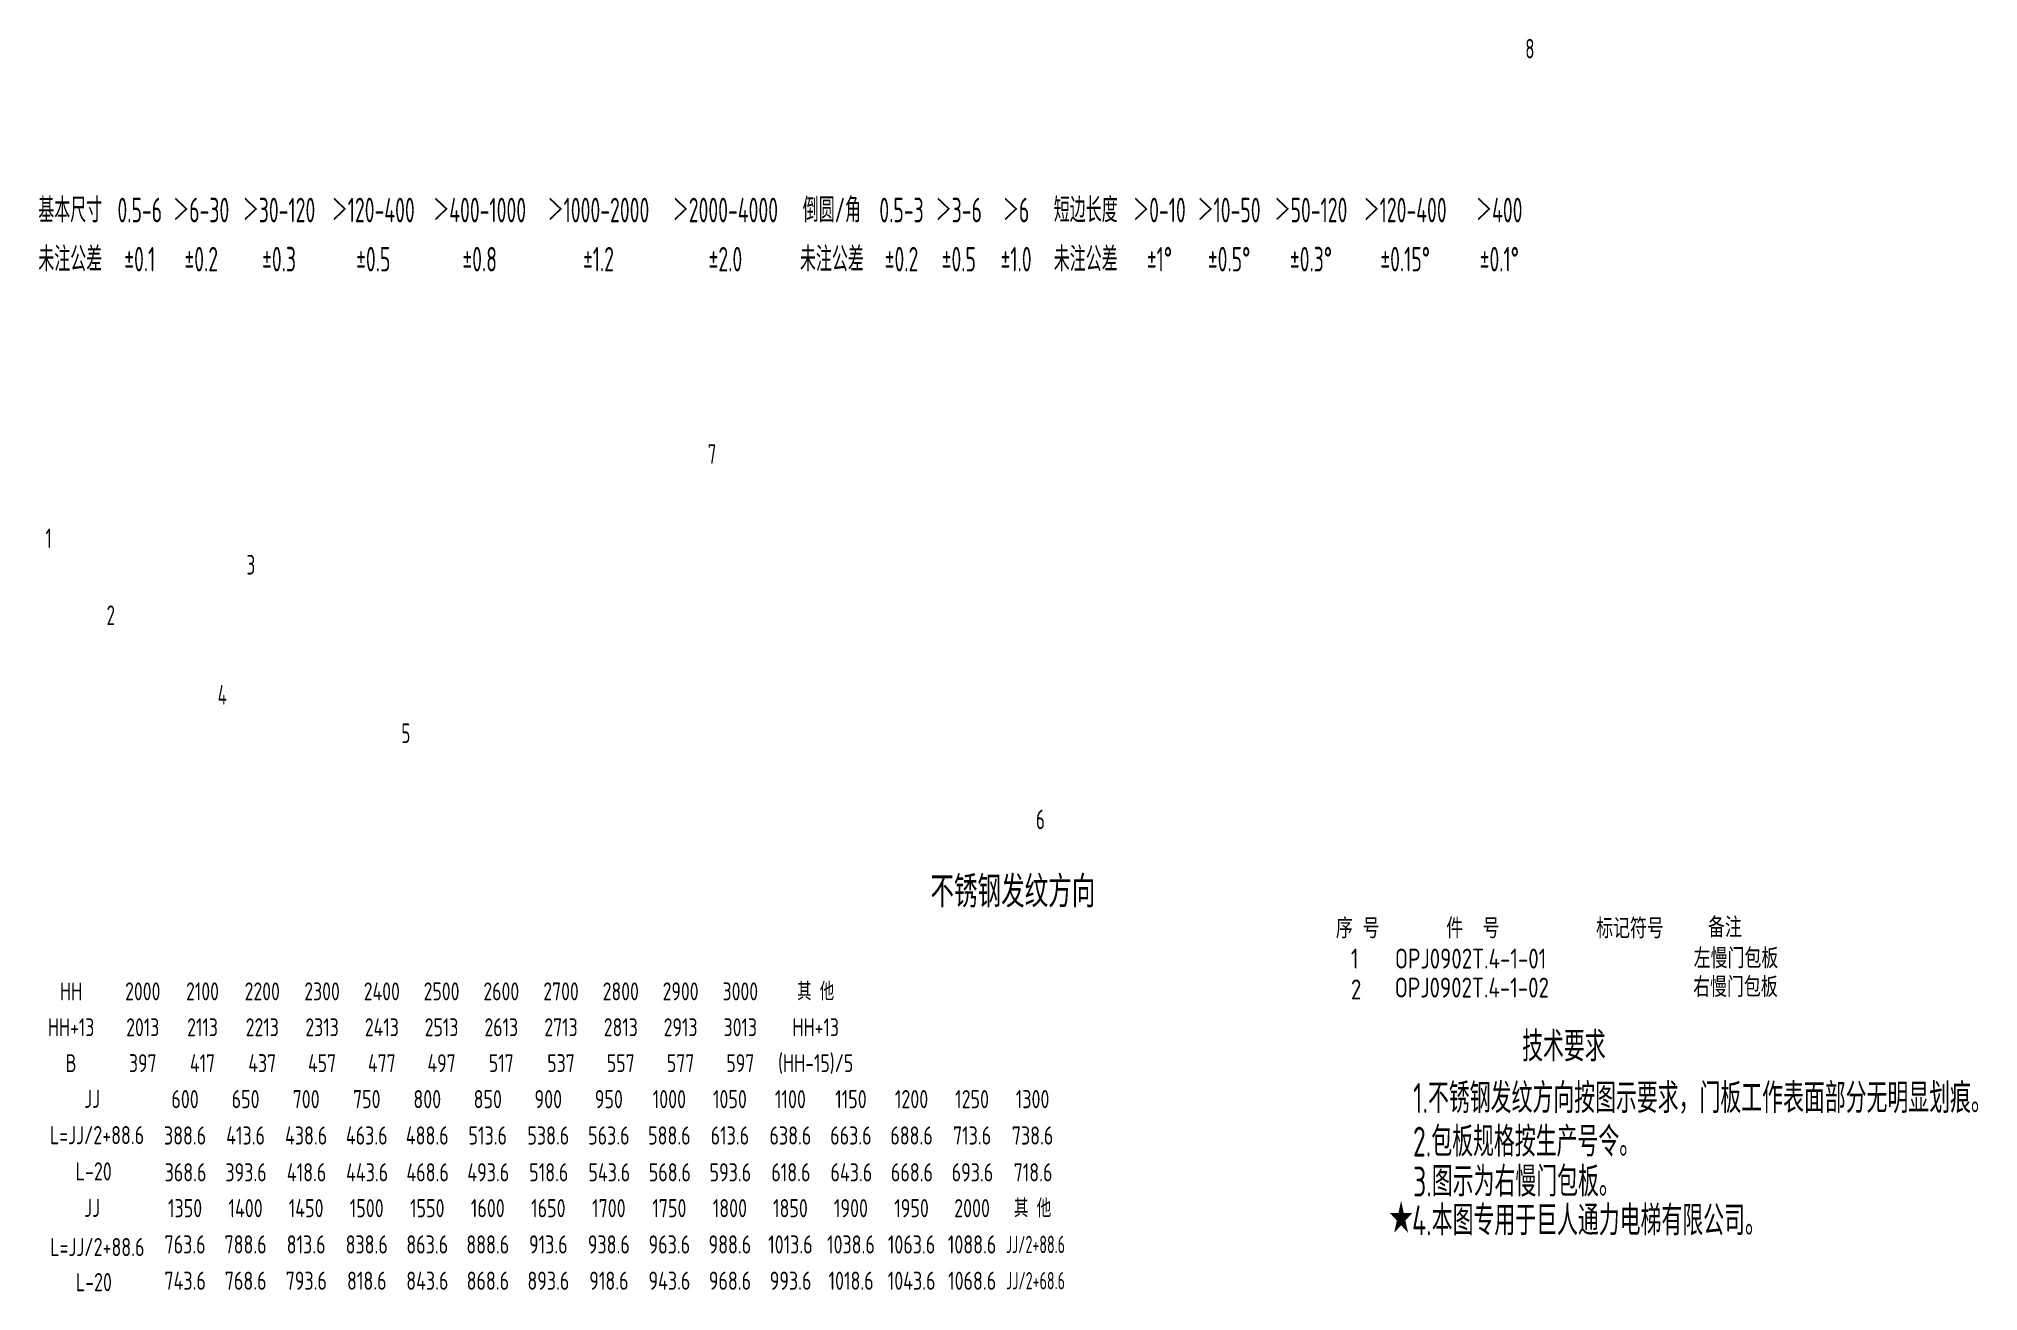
# Model space of a CAD drawing. Header units: inches. Extents: x 14216 to 120088, y -28803 to 23559.
# Drawn here: x 116735 to 119205, y 12803 to 14399 of the extents above; entities that cross this region are included whole.
import ezdxf
from ezdxf.enums import TextEntityAlignment as Align

# ---------------------------------------------------------------- set-up
doc = ezdxf.new("R2010")
doc.units = ezdxf.units.IN
doc.header["$LTSCALE"] = 0.3
doc.header["$MEASUREMENT"] = 0
doc.layers.add('2', color=2, linetype='Continuous')
doc.layers.add('2细实线', color=2, linetype='Continuous')
doc.styles.add('HZ', font='isocp2.shx', dxfattribs={"width": 0.7, "bigfont": 'hztxt.shx'})

msp = doc.modelspace()

# ---------------------------------------------------------------- texts
at = {"layer": '2', "color": 4, "style": 'HZ', "width": 0.7}
for s, p in [('8', (118628.2, 14373.7)), ('7', (117586.8, 13857.3)), ('1', (116743.3, 13750)), ('3', (116999.4, 13716.2)), ('2', (116821.1, 13651.9)), ('4', (116962.6, 13550.6)), ('5', (117196.6, 13501.5)), ('6', (118005, 13391.8))]:
    msp.add_text(s, height=25, dxfattribs=at).set_placement(p)
at = {"layer": '2', "color": 6, "style": 'HZ'}
for s, height, width, p in [('不锈钢发纹方向', 40, 0.75, (117870.6, 13292.2)), ('技术要求', 38, 0.7, (118624.3, 13096)), ('1.不锈钢发纹方向按图示要求，门板工作表面部分无明显划痕。', 38, 0.7, (118485.4, 13030.3)), ('2.包板规格按生产号令。', 38, 0.7, (118485.2, 12974.8)), ('3.图示为右慢门包板。', 38, 0.7, (118485.4, 12923.9)), ('4.本图专用于巨人通力电梯有限公司。', 38, 0.7, (118484.1, 12874.4))]:
    msp.add_text(s, height=height, dxfattribs=dict(at, width=width)).set_placement(p)
at = {"layer": '2', "style": 'HZ'}
for s, height, width, p in [('序 号', 25.36, 0.85, (118387.1, 13252.9)), ('件  号', 25.36, 0.85, (118527.7, 13252.9)), ('标记符号', 25.36, 0.85, (118718.5, 13252.8)), ('备注', 25.36, 0.85, (118861, 13254)), ('左慢门包板', 25.36, 0.85, (118842.8, 13214.7)), ('1', 25.4, 0.85, (118406.2, 13214.3)), ('OPJ0902T.4-1-01', 25.364, 0.85, (118462.2, 13214.3)), ('2 ', 25.36, 0.85, (118406.2, 13175)), ('OPJ0902T.4-1-02', 25.364, 0.85, (118462, 13177.4)), ('右慢门包板', 25.36, 0.85, (118842.1, 13178.1)), ('★', 38, 0.8, (118454.9, 12877))]:
    msp.add_text(s, height=height, dxfattribs=dict(at, width=width)).set_placement(p)
at = {"layer": '2细实线', "linetype": 'ByBlock', "style": 'HZ', "width": 0.65}
for s, p in [('基本尺寸', (116774.8, 14180.6)), ('0.5-6', (116863.4, 14180.6)), ('＞6-30', (116941.7, 14180.6)), ('＞30-120', (117040.8, 14180.6)), ('＞120-400', (117160.8, 14180.6)), ('＞400-1000', (117296.4, 14180.6)), ('＞1000-2000', (117447.7, 14180.6)), ('＞2000-4000', (117609.4, 14180.6)), ('倒圆/角', (117745, 14180.6)), ('0.5-3', (117833.7, 14180.6)), ('＞3-6', (117906.7, 14180.6)), ('＞6', (117979.7, 14180.6)), ('短边长度', (118068.4, 14180.6)), ('＞0-10', (118162.3, 14180.6)), ('＞10-50', (118251, 14180.6)), ('＞50-120', (118355.3, 14180.6)), ('＞120-400', (118475.3, 14180.6)), ('＞400', (118595.2, 14180.6)), ('未注公差', (116774.8, 14118)), ('%%p0.1', (116863.4, 14118)), ('%%p0.2', (116941.7, 14118)), ('%%p0.3', (117040.8, 14118)), ('%%p0.5', (117160.8, 14118)), ('%%p0.8', (117296.4, 14118)), ('%%p1.2', (117447.7, 14118)), ('%%p2.0', (117609.4, 14118)), ('未注公差', (117745, 14118)), ('%%p0.2', (117833.7, 14118)), ('%%p0.5', (117906.7, 14118)), ('%%p1.0', (117979.7, 14118)), ('未注公差', (118068.4, 14118)), ('%%p1%%d', (118162.3, 14118)), ('%%p0.5%%d', (118251, 14118)), ('%%p0.3%%d', (118355.3, 14118)), ('%%p0.15%%d', (118475.3, 14118)), ('%%p0.1%%d', (118595.2, 14118))]:
    msp.add_text(s, height=31.3, dxfattribs=at).set_placement(p, align=Align.MIDDLE_CENTER)
at = {"layer": '2细实线', "style": 'HZ'}
for s, height, width, p in [('HH', 22.84, 0.8, (116775.9, 13185.2)), ('2000', 22.84, 0.8, (116867.2, 13185.2)), ('2100', 22.84, 0.8, (116943.3, 13185.2)), ('2200', 22.84, 0.8, (117019.4, 13185.2)), ('2300', 22.84, 0.8, (117095.6, 13185.2)), ('2400', 22.84, 0.8, (117171.7, 13185.2)), ('2500', 22.84, 0.8, (117247.8, 13185.2)), ('2600', 22.84, 0.8, (117323.9, 13185.2)), ('2700', 22.84, 0.8, (117400, 13185.2)), ('2800', 22.84, 0.8, (117476.1, 13185.2)), ('2900', 22.84, 0.8, (117552.3, 13185.2)), ('3000', 22.84, 0.8, (117628.4, 13185.2)), ('其 他', 22.84, 0.8, (117724.4, 13185.2)), ('HH+13', 22.84, 0.8, (116775.9, 13139.5)), ('2013', 22.84, 0.8, (116867.2, 13139.5)), ('2113', 22.84, 0.8, (116943.3, 13139.5)), ('2213', 22.84, 0.8, (117019.4, 13139.5)), ('2313', 22.84, 0.8, (117095.6, 13139.5)), ('2413', 22.84, 0.8, (117171.7, 13139.5)), ('2513', 22.84, 0.8, (117247.8, 13139.5)), ('2613', 22.84, 0.8, (117323.9, 13139.5)), ('2713', 22.84, 0.8, (117400, 13139.5)), ('2813', 22.84, 0.8, (117476.1, 13139.5)), ('2913', 22.84, 0.8, (117552.3, 13139.5)), ('3013', 22.84, 0.8, (117628.4, 13139.5)), ('HH+13', 22.84, 0.8, (117724.4, 13139.5)), ('B', 22.8, 0.8, (116775.9, 13093.8)), ('397', 22.84, 0.8, (116867.2, 13093.8)), ('417', 22.84, 0.8, (116943.3, 13093.8)), ('437', 22.84, 0.8, (117019.4, 13093.8)), ('457', 22.84, 0.8, (117095.6, 13093.8)), ('477', 22.84, 0.8, (117171.7, 13093.8)), ('497', 22.84, 0.8, (117247.8, 13093.8)), ('517', 22.84, 0.8, (117323.9, 13093.8)), ('537', 22.84, 0.8, (117400, 13093.8)), ('557', 22.84, 0.8, (117476.1, 13093.8)), ('577', 22.84, 0.8, (117552.3, 13093.8)), ('597', 22.84, 0.8, (117628.4, 13093.8)), ('(HH-15)/5', 22.84, 0.8, (117724.4, 13093.8)), ('JJ', 23.13, 0.8, (116802.7, 13048.4)), ('600', 23.13, 0.8, (116921.1, 13047.9)), ('650', 23.13, 0.8, (116998.2, 13047.9)), ('700', 23.13, 0.8, (117075.3, 13047.9)), ('750', 23.13, 0.8, (117152.5, 13047.9)), ('800', 23.13, 0.8, (117229.6, 13047.9)), ('850', 23.13, 0.8, (117306.7, 13047.9)), ('900', 23.13, 0.8, (117383.8, 13047.9)), ('950', 23.13, 0.8, (117460.9, 13047.9)), ('1000', 23.13, 0.8, (117538, 13047.9)), ('1050', 23.13, 0.8, (117615.1, 13047.9)), ('1100', 23.13, 0.8, (117692.2, 13047.9)), ('1150', 23.13, 0.8, (117769.3, 13047.9)), ('1200', 23.13, 0.8, (117846.5, 13047.9)), ('1250', 23.13, 0.8, (117923.6, 13047.9)), ('1300', 23.13, 0.8, (118000.7, 13047.9)), ('L=JJ/2+88.6', 23.134, 0.8, (116808.9, 13002.1)), ('388.6', 23.13, 0.8, (116921.1, 13001.6)), ('413.6', 23.13, 0.8, (116998.2, 13001.6)), ('438.6', 23.13, 0.8, (117075.3, 13001.6)), ('463.6', 23.13, 0.8, (117152.5, 13001.6)), ('488.6', 23.13, 0.8, (117229.6, 13001.6)), ('513.6', 23.13, 0.8, (117306.7, 13001.6)), ('538.6', 23.13, 0.8, (117383.8, 13001.6)), ('563.6', 23.13, 0.8, (117460.9, 13001.6)), ('588.6', 23.13, 0.8, (117538, 13001.6)), ('613.6', 23.13, 0.8, (117615.1, 13001.6)), ('638.6', 23.13, 0.8, (117692.2, 13001.6)), ('663.6', 23.13, 0.8, (117769.3, 13001.6)), ('688.6', 23.13, 0.8, (117846.5, 13001.6)), ('713.6', 23.13, 0.8, (117923.6, 13001.6)), ('738.6', 23.13, 0.8, (118000.7, 13001.6)), ('L-20', 23.13, 0.8, (116804.7, 12955.9)), ('368.6', 23.13, 0.8, (116921.7, 12954.7)), ('393.6', 23.13, 0.8, (116998.8, 12954.7)), ('418.6', 23.13, 0.8, (117075.9, 12954.7)), ('443.6', 23.13, 0.8, (117153, 12954.7)), ('468.6', 23.13, 0.8, (117230.1, 12954.7)), ('493.6', 23.13, 0.8, (117307.3, 12954.7)), ('518.6', 23.13, 0.8, (117384.4, 12954.7)), ('543.6', 23.13, 0.8, (117461.5, 12954.7)), ('568.6', 23.13, 0.8, (117538.6, 12954.7)), ('593.6', 23.13, 0.8, (117615.7, 12954.7)), ('618.6', 23.13, 0.8, (117692.8, 12954.7)), ('643.6', 23.13, 0.8, (117769.9, 12954.7)), ('668.6', 23.13, 0.8, (117847, 12954.7)), ('693.6', 23.13, 0.8, (117924.1, 12954.7)), ('718.6', 23.13, 0.8, (118001.3, 12954.7)), ('JJ', 23.13, 0.8, (116802.7, 12909.5)), ('1350', 23.13, 0.8, (116921.1, 12909)), ('1400', 23.13, 0.8, (116998.2, 12909)), ('1450', 23.13, 0.8, (117075.3, 12909)), ('1800', 23.13, 0.8, (117615.1, 12909)), ('1850', 23.13, 0.8, (117692.2, 12909)), ('其 他', 23.13, 0.8, (118000.7, 12909)), ('1500', 23.13, 0.8, (117152.5, 12909)), ('1550', 23.13, 0.8, (117229.6, 12909)), ('1600', 23.13, 0.8, (117306.7, 12909)), ('1650', 23.13, 0.8, (117383.8, 12909)), ('1700', 23.13, 0.8, (117460.9, 12909)), ('1750', 23.13, 0.8, (117538, 12909)), ('1900', 23.13, 0.8, (117769.3, 12909)), ('1950', 23.13, 0.8, (117846.5, 12909)), ('2000', 23.13, 0.8, (117923.6, 12909)), ('763.6', 23.13, 0.8, (116921.1, 12862.8)), ('788.6', 23.13, 0.8, (116998.2, 12862.8)), ('813.6', 23.13, 0.8, (117075.3, 12862.8)), ('838.6', 23.13, 0.8, (117152.5, 12862.8)), ('863.6', 23.13, 0.8, (117229.6, 12862.8)), ('888.6', 23.13, 0.8, (117306.7, 12862.8)), ('913.6', 23.13, 0.8, (117383.8, 12862.8)), ('938.6', 23.13, 0.8, (117460.9, 12862.8)), ('963.6', 23.13, 0.8, (117538, 12862.8)), ('988.6', 23.13, 0.8, (117615.1, 12862.8)), ('1013.6', 23.13, 0.8, (117692.2, 12862.8)), ('1038.6', 23.13, 0.8, (117769.3, 12862.8)), ('1063.6', 23.13, 0.8, (117846.5, 12862.8)), ('1088.6', 23.13, 0.8, (117923.6, 12862.8)), ('JJ/2+88.6', 22.18, 0.65, (118004.3, 12862.8)), ('L=JJ/2+88.6', 23.134, 0.8, (116809.3, 12859.5)), ('L-20', 23.13, 0.8, (116804.9, 12814.8)), ('743.6', 23.13, 0.8, (116921.2, 12816.6)), ('768.6', 23.13, 0.8, (116998.3, 12816.6)), ('793.6', 23.13, 0.8, (117075.5, 12816.6)), ('818.6', 23.13, 0.8, (117152.6, 12816.6)), ('843.6', 23.13, 0.8, (117229.7, 12816.6)), ('868.6', 23.13, 0.8, (117306.8, 12816.6)), ('893.6', 23.13, 0.8, (117383.9, 12816.6)), ('918.6', 23.13, 0.8, (117461, 12816.6)), ('943.6', 23.13, 0.8, (117538.1, 12816.6)), ('968.6', 23.13, 0.8, (117615.2, 12816.6)), ('993.6', 23.13, 0.8, (117692.4, 12816.6)), ('1018.6', 23.13, 0.8, (117769.5, 12816.6)), ('1043.6', 23.13, 0.8, (117846.6, 12816.6)), ('1068.6', 23.13, 0.8, (117923.7, 12816.6)), ('JJ/2+68.6', 22.18, 0.65, (118004.4, 12816.6))]:
    msp.add_text(s, height=height, dxfattribs=dict(at, width=width)).set_placement(p, align=Align.MIDDLE_CENTER)

doc.saveas('drawing.dxf')
